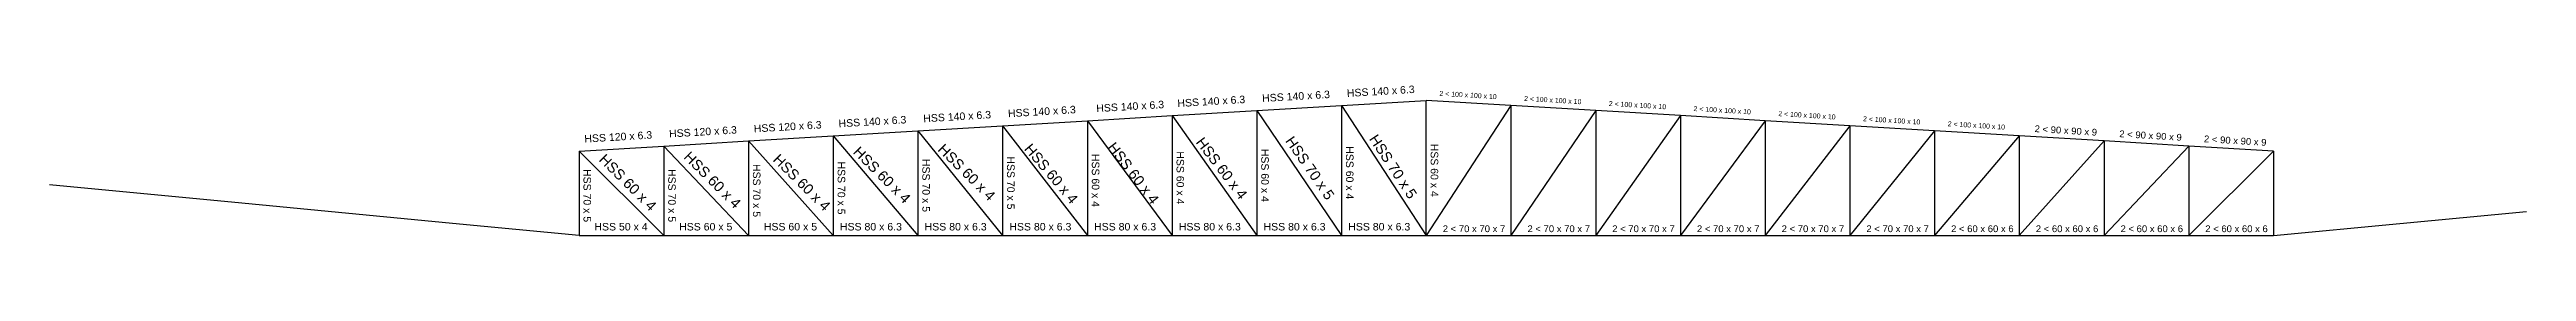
# Model space of a CAD drawing. Header units: inches. Extents: x -15 to 2803056, y 0 to 866270.
# Drawn here: x 1033929 to 1092402, y 232859 to 236415 of the extents above; entities that cross this region are included whole.
import ezdxf

# ---------------------------------------------------------------- set-up
doc = ezdxf.new("R2010")
doc.units = ezdxf.units.IN
doc.header["$LTSCALE"] = 100
doc.header["$MEASUREMENT"] = 0
doc.layers.add('initial layout', color=7, linetype='Continuous')
doc.layers.add('sections', color=3, linetype='Continuous')
doc.styles.get("Standard").update_dxf_attribs({"font": 'arial.ttf'})

msp = doc.modelspace()

# ---------------------------------------------------------------- texts
at = {"layer": 'sections'}
for s, height, rotation, p in [('HSS 140 x 6.3', 177.94912, 3.43363037, (1062559.586, 236021.32)), ('HSS 140 x 6.3', 177.94912, 3.43363037, (1064559.586, 236141.32)), ('2 < 100 x 100 x 10', 117.42551, 356.56636964, (1066736.771, 236169.171)), ('HSS 140 x 6.3', 177.94912, 3.43363037, (1052559.586, 235421.32)), ('HSS 140 x 6.3', 177.94912, 3.43363037, (1054559.586, 235541.32)), ('HSS 140 x 6.3', 177.94912, 3.43363037, (1056559.586, 235661.32)), ('HSS 140 x 6.3', 177.94912, 3.43363037, (1058644.136, 235781.32)), ('HSS 140 x 6.3', 177.94912, 3.43363037, (1060559.586, 235901.32)), ('2 < 100 x 100 x 10', 117.42551, 356.56636964, (1068736.771, 236049.171)), ('2 < 100 x 100 x 10', 117.42551, 356.56636964, (1070736.771, 235929.171)), ('2 < 100 x 100 x 10', 117.42551, 356.56636964, (1072736.771, 235809.171)), ('2 < 100 x 100 x 10', 117.42551, 356.56636964, (1074736.771, 235689.171)), ('2 < 100 x 100 x 10', 117.42551, 356.56636964, (1076736.771, 235569.171)), ('HSS 120 x 6.3', 177.94912, 3.43363037, (1046559.586, 235061.32)), ('HSS 120 x 6.3', 177.94912, 3.43363037, (1048559.586, 235181.32)), ('HSS 120 x 6.3', 177.94912, 3.43363037, (1050559.586, 235301.32)), ('HSS 60 x 4', 244.9446, 307.57446214, (1058889.044, 234947.607)), ('HSS 60 x 4', 244.9446, 307.45023937, (1060976.439, 235066.263)), ('HSS 70 x 5', 244.9446, 304.69699567, (1063090.401, 235100.767)), ('HSS 70 x 5', 244.9446, 303.36235379, (1065069.264, 235149.153)), ('2 < 100 x 100 x 10', 117.42551, 356.56636964, (1078736.771, 235449.171)), ('2 < 90 x 90 x 9', 160.41277, 356.56636964, (1080785.754, 235311.438)), ('2 < 90 x 90 x 9', 160.41277, 356.56636964, (1082785.754, 235191.438)), ('2 < 90 x 90 x 9', 160.41277, 356.56636964, (1084785.754, 235071.438)), ('HSS 60 x 4', 244.9446, 315, (1046881.211, 234641.205)), ('HSS 60 x 4', 244.9446, 315, (1048881.211, 234701.205)), ('HSS 70 x 5', 177.9491, 270, (1050533.88, 234554.17)), ('HSS 60 x 4', 244.9446, 315, (1050988.354, 234641.205)), ('HSS 70 x 5', 177.9491, 270, (1052533.88, 234614.17)), ('HSS 60 x 4', 244.9446, 315, (1052881.211, 234821.205)), ('HSS 70 x 5', 177.9491, 270, (1054533.88, 234674.17)), ('HSS 60 x 4', 244.9446, 315, (1054881.211, 234881.205)), ('HSS 70 x 5', 177.9491, 270, (1056533.88, 234734.17)), ('HSS 60 x 4', 244.9446, 310.24432965, (1056923.005, 234905.496)), ('HSS 60 x 4', 177.9491, 270, (1058533.88, 234794.17)), ('HSS 60 x 4', 177.9491, 270, (1060533.88, 234854.17)), ('HSS 60 x 4', 177.9491, 270, (1062533.88, 234914.17)), ('HSS 60 x 4', 177.9491, 270, (1064533.88, 234974.17)), ('HSS 60 x 4', 177.9491, 270, (1066533.88, 235034.17)), ('HSS 70 x 5', 177.9491, 270, (1046533.88, 234434.17)), ('HSS 70 x 5', 177.9491, 270, (1048533.88, 234434.17)), ('HSS 50 x 4', 177.9491, 0, (1046791.248, 232979.951)), ('HSS 60 x 5', 177.9491, 0, (1048791.248, 232979.951)), ('HSS 60 x 5', 177.9491, 0, (1050791.248, 232979.951)), ('HSS 80 x 6.3', 177.94912, 0, (1052587.153, 232979.951)), ('HSS 80 x 6.3', 177.94912, 0, (1054587.153, 232979.951)), ('HSS 80 x 6.3', 177.94912, 0, (1056587.153, 232979.951)), ('HSS 80 x 6.3', 177.94912, 0, (1058587.153, 232979.951)), ('HSS 80 x 6.3', 177.94912, 0, (1060587.153, 232979.951)), ('HSS 80 x 6.3', 177.94912, 0, (1062587.153, 232979.951)), ('HSS 80 x 6.3', 177.94912, 0, (1064587.153, 232979.951)), ('2 < 70 x 70 x 7', 160.41277, 0, (1066818.68, 232939.984)), ('2 < 70 x 70 x 7', 160.41277, 0, (1068818.68, 232939.984)), ('2 < 70 x 70 x 7', 160.41277, 0, (1070818.68, 232939.984)), ('2 < 70 x 70 x 7', 160.41277, 0, (1072818.68, 232939.984)), ('2 < 70 x 70 x 7', 160.41277, 0, (1074818.68, 232939.984)), ('2 < 70 x 70 x 7', 160.41277, 0, (1076818.68, 232939.984)), ('2 < 60 x 60 x 6', 160.41277, 0, (1078818.68, 232939.984)), ('2 < 60 x 60 x 6', 160.41277, 0, (1080818.68, 232939.984)), ('2 < 60 x 60 x 6', 160.41277, 0, (1082818.68, 232939.984)), ('2 < 60 x 60 x 6', 160.41277, 0, (1084818.68, 232939.984))]:
    msp.add_text(s, height=height, rotation=rotation, dxfattribs=at).set_placement(p)

# ---------------------------------------------------------------- linework, layer by layer
at = {"layer": 'initial layout'}
for p, q in [((1058429.013, 235578.6), (1060429.013, 235698.6)), ((1060429.013, 235698.6), (1062429.013, 235818.6)), ((1060429.013, 235698.6), (1060429.013, 232858.6)), ((1060429.013, 235698.6), (1062429.013, 232858.6)), ((1062429.013, 235818.6), (1064429.013, 235938.6)), ((1062429.013, 235818.6), (1062429.013, 232858.6)), ((1062429.013, 235818.6), (1064429.013, 232858.6)), ((1064429.013, 235938.6), (1066429.013, 236058.6)), ((1064429.013, 235938.6), (1064429.013, 232858.6)), ((1064429.013, 235938.6), (1066429.013, 232858.6)), ((1066429.013, 232858.6), (1066429.013, 236058.6)), ((1066429.013, 232858.6), (1066429.013, 236058.6)), ((1068429.013, 235938.6), (1066429.013, 236058.6)), ((1068429.013, 235938.6), (1066429.013, 232858.6)), ((1068429.013, 235938.6), (1068429.013, 232858.6)), ((1070429.013, 235818.6), (1068429.013, 235938.6)), ((1070429.013, 235818.6), (1068429.013, 232858.6)), ((1070429.013, 235818.6), (1070429.013, 232858.6)), ((1072429.013, 235698.6), (1070429.013, 235818.6)), ((1072429.013, 235698.6), (1070429.013, 232858.6)), ((1072429.013, 235698.6), (1072429.013, 232858.6)), ((1074429.013, 235578.6), (1072429.013, 235698.6)), ((1048429.013, 234978.6), (1050429.013, 235098.6)), ((1050429.013, 235098.6), (1052429.013, 235218.6)), ((1050429.013, 235098.6), (1050429.013, 232858.6)), ((1050429.013, 235098.6), (1052429.013, 232858.6)), ((1052429.013, 235218.6), (1054429.013, 235338.6)), ((1052429.013, 235218.6), (1052429.013, 232858.6)), ((1052429.013, 235218.6), (1054429.013, 232858.6)), ((1054429.013, 235338.6), (1056429.013, 235458.6)), ((1054429.013, 235338.6), (1054429.013, 232858.6)), ((1054429.013, 235338.6), (1056429.013, 232858.6)), ((1056429.013, 235458.6), (1058429.013, 235578.6)), ((1056429.013, 235458.6), (1056429.013, 232858.6)), ((1056429.013, 235458.6), (1058429.013, 232858.6)), ((1058429.013, 235578.6), (1058429.013, 232858.6)), ((1058429.013, 235578.6), (1060429.013, 232858.6)), ((1074429.013, 235578.6), (1072429.013, 232858.6)), ((1074429.013, 235578.6), (1074429.013, 232858.6)), ((1076429.013, 235458.6), (1074429.013, 235578.6)), ((1076429.013, 235458.6), (1074429.013, 232858.6)), ((1076429.013, 235458.6), (1076429.013, 232858.6)), ((1078429.013, 235338.6), (1076429.013, 235458.6)), ((1078429.013, 235338.6), (1076429.013, 232858.6)), ((1078429.013, 235338.6), (1078429.013, 232858.6)), ((1080429.013, 235218.6), (1078429.013, 235338.6)), ((1080429.013, 235218.6), (1078429.013, 232858.6)), ((1080429.013, 235218.6), (1080429.013, 232858.6)), ((1082429.013, 235098.6), (1080429.013, 235218.6)), ((1082429.013, 235098.6), (1080429.013, 232858.6)), ((1082429.013, 235098.6), (1082429.013, 232858.6)), ((1084429.013, 234978.6), (1082429.013, 235098.6)), ((1046429.013, 234858.6), (1048429.013, 234978.6)), ((1046429.013, 234858.6), (1046429.013, 232858.6)), ((1046429.013, 234858.6), (1048429.013, 232858.6)), ((1048429.013, 234978.6), (1048429.013, 232858.6)), ((1048429.013, 234978.6), (1050429.013, 232858.6)), ((1084429.013, 234978.6), (1082429.013, 232858.6)), ((1084429.013, 234978.6), (1084429.013, 232858.6)), ((1086429.013, 234858.6), (1084429.013, 234978.6)), ((1086429.013, 234858.6), (1084429.013, 232858.6)), ((1086429.013, 234858.6), (1086429.013, 232858.6)), ((1038465.624, 233623.086), (1033929.013, 234058.6)), ((1043442.742, 233145.282), (1038465.624, 233623.086)), ((1089415.284, 233145.282), (1092401.555, 233431.964)), ((1046429.013, 232858.6), (1043442.742, 233145.282)), ((1046429.013, 232858.6), (1048429.013, 232858.6)), ((1048429.013, 232858.6), (1050429.013, 232858.6)), ((1050429.013, 232858.6), (1052429.013, 232858.6)), ((1052429.013, 232858.6), (1054429.013, 232858.6)), ((1054429.013, 232858.6), (1056429.013, 232858.6)), ((1056429.013, 232858.6), (1058429.013, 232858.6)), ((1058429.013, 232858.6), (1060429.013, 232858.6)), ((1060429.013, 232858.6), (1062429.013, 232858.6)), ((1062429.013, 232858.6), (1064429.013, 232858.6)), ((1064429.013, 232858.6), (1066429.013, 232858.6)), ((1066429.013, 232858.6), (1068429.013, 232858.6)), ((1068429.013, 232858.6), (1070429.013, 232858.6)), ((1070429.013, 232858.6), (1072429.013, 232858.6)), ((1072429.013, 232858.6), (1074429.013, 232858.6)), ((1074429.013, 232858.6), (1076429.013, 232858.6)), ((1076429.013, 232858.6), (1078429.013, 232858.6)), ((1078429.013, 232858.6), (1080429.013, 232858.6)), ((1080429.013, 232858.6), (1082429.013, 232858.6)), ((1082429.013, 232858.6), (1084429.013, 232858.6)), ((1084429.013, 232858.6), (1086429.013, 232858.6)), ((1086429.013, 232858.6), (1089415.284, 233145.282))]:
    msp.add_line(p, q, dxfattribs=at)

msp.set_redraw_order([(e.dxf.handle, doc.entitydb.next_handle()) for e in msp.query("TEXT MTEXT ATTDEF DIMENSION ARC_DIMENSION")])  # texts and dimensions are drawn at this point

doc.saveas('drawing.dxf')
